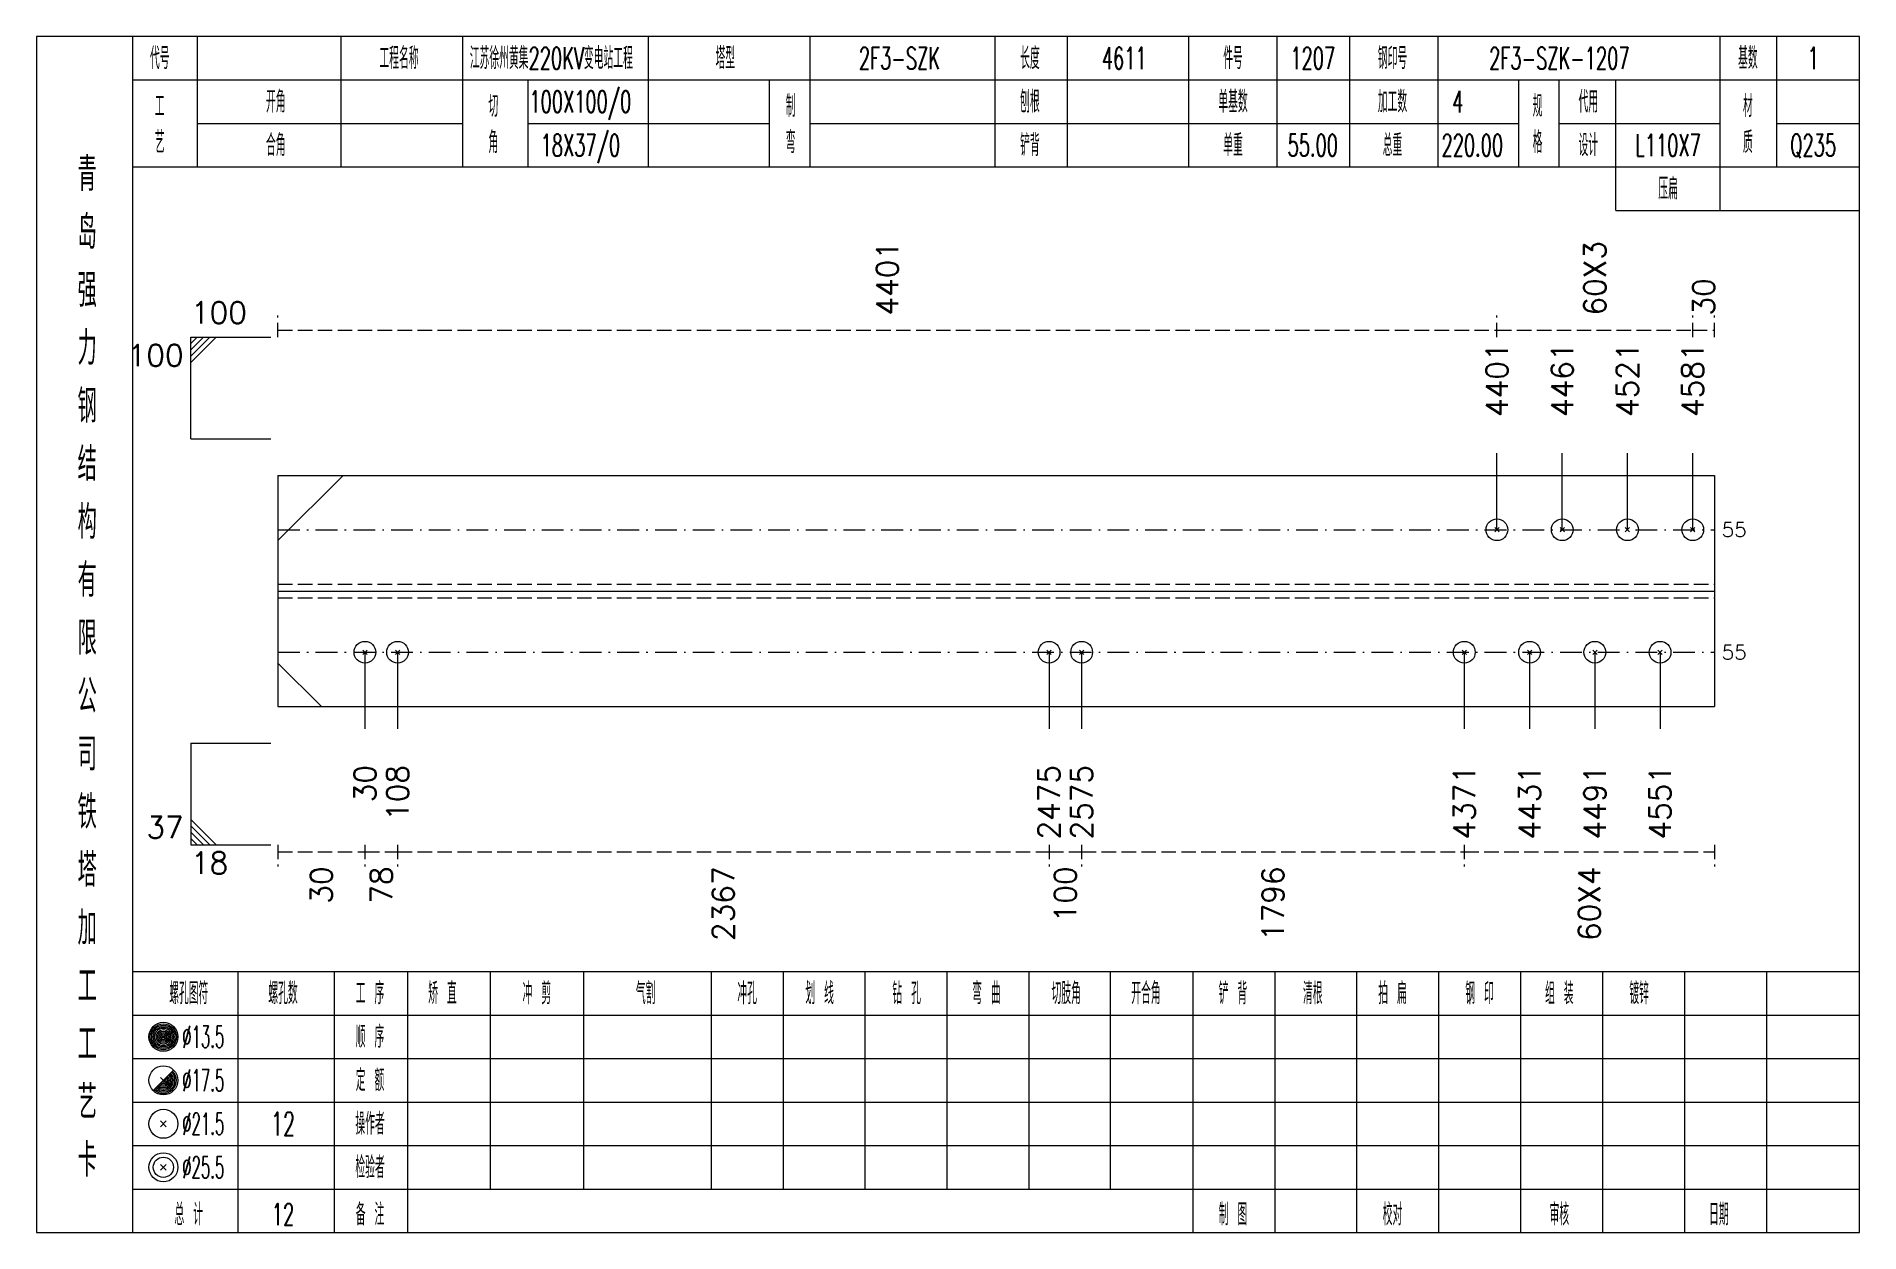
# Model space of a CAD drawing. Extents: x 0 to 4623, y -1159 to 4890.
# Drawn here: x 3425.4 to 3676.8, y 675 to 840 of the extents above; entities that cross this region are included whole.
import ezdxf
from ezdxf.enums import TextEntityAlignment as Align

# ---------------------------------------------------------------- set-up
doc = ezdxf.new("R2010")
doc.units = 0
doc.header["$MEASUREMENT"] = 0
doc.linetypes.add('一点画线', pattern=[5.2, 3, -1, 0.2, -1])
doc.linetypes.add('虚线', pattern=[2.75, 2, -0.75])
doc.layers.get('0').update_dxf_attribs({"linetype": 'CONTINUOUS', "lineweight": 25})
for name, color, linetype, lineweight in [('1', 7, 'CONTINUOUS', 25), ('4', 7, 'CONTINUOUS', 25), ('5', 7, 'CONTINUOUS', 25)]:
    doc.layers.add(name, color=color, linetype=linetype, lineweight=lineweight)
doc.styles.get("Standard").update_dxf_attribs({"font": 'simplex.shx', "width": 0.7, "height": 3, "bigfont": 'gbhzfs.shx'})

msp = doc.modelspace()

# ---------------------------------------------------------------- texts
at = {"color": 8, "linetype": 'Continuous', "lineweight": 9}
for s, p in [('4401', (3542.75, 801.5)), ('60X3', (3640.3, 801.5)), ('30', (3655.3, 801.5))]:
    msp.add_text(s, height=3, rotation=90, dxfattribs=at).set_placement(p, align=Align.MIDDLE_LEFT)
at = {"color": 7, "linetype": 'Continuous', "lineweight": 13}
msp.add_text('100', height=3, dxfattribs=at).set_placement((3446.7, 799.5), align=Align.BOTTOM_LEFT)
msp.add_text('100', height=3, dxfattribs=at).set_placement((3445.7, 797.5), align=Align.TOP_RIGHT)
for s, p in [('4401', (3626.8, 787.5)), ('4461', (3635.8, 787.5)), ('4521', (3644.8, 787.5)), ('4581', (3653.8, 787.5))]:
    msp.add_text(s, height=3, rotation=90, dxfattribs=at).set_placement(p, align=Align.MIDDLE_LEFT)
for p in [(3657.8, 771.955), (3657.8, 755.045)]:
    msp.add_text('55', height=2, dxfattribs=at).set_placement(p, align=Align.MIDDLE_LEFT)
msp.add_text('37', height=3, dxfattribs=at).set_placement((3445.7, 728.5), align=Align.BOTTOM_RIGHT)
msp.add_text('18', height=3, dxfattribs=at).set_placement((3446.7, 727.5), align=Align.TOP_LEFT)
at = {"color": 8, "linetype": 'Continuous', "lineweight": 9}
for s, p in [('30', (3464.7, 725.5)), ('78', (3472.95, 725.5)), ('2367', (3520.116, 725.5)), ('100', (3567.282, 725.5)), ('1796', (3595.916, 725.5)), ('60X4', (3639.55, 725.5))]:
    msp.add_text(s, height=3, rotation=90, dxfattribs=at).set_placement(p, align=Align.MIDDLE_RIGHT)
at = {"layer": '1', "color": 7, "linetype": 'Continuous', "lineweight": 13}
for s, p in [('30', (3470.7, 739.5)), ('108', (3475.2, 739.5)), ('2475', (3565.032, 739.5)), ('2575', (3569.532, 739.5)), ('4371', (3622.3, 739.5)), ('4431', (3631.3, 739.5)), ('4491', (3640.3, 739.5)), ('4551', (3649.3, 739.5))]:
    msp.add_text(s, height=3, rotation=90, dxfattribs=at).set_placement(p, align=Align.MIDDLE_RIGHT)
at = {"layer": '4', "color": 1, "linetype": 'Continuous', "lineweight": 13}
for s, height, width, p in [('代号', 3, 0.6, (3442.4, 837)), ('工程名称', 3, 0.6, (3475.4, 837)), ('江苏徐州黄集220KV变电站工程', 3, 0.6, (3496.4, 837)), ('塔型', 3, 0.6, (3520.4, 837)), ('2F3-SZK', 3, 0.6, (3544.4, 837)), ('长度', 3, 0.6, (3562.4, 837)), ('4611', 3, 0.6, (3575.4, 837)), ('件号', 3, 0.6, (3590.4, 837)), ('1207', 3, 0.6, (3601.4, 837)), ('钢印号', 3, 0.6, (3612.4, 837)), ('2F3-SZK-1207', 3, 0.6, (3635.4, 837)), ('基数', 3, 0.6, (3661.4, 837)), ('1', 3, 0.6, (3670.4, 837)), ('开角', 3, 0.6, (3458.4, 831)), ('100X100/0', 3, 0.6, (3500.4, 831)), ('制', 3, 0.6, (3529.4, 830.4)), ('刨根', 3, 0.6, (3562.4, 831)), ('单基数', 3, 0.6, (3590.4, 831)), ('加工数', 3, 0.6, (3612.4, 831)), ('4', 3, 0.6, (3621.4, 831)), ('规', 3, 0.6, (3632.4, 830.4)), ('代用', 3, 0.6, (3639.4, 831)), ('材', 3, 0.6, (3661.4, 830.4)), ('工', 3, 0.6, (3442.4, 830.4)), ('切', 3, 0.6, (3488.4, 830.4)), ('艺', 3, 0.6, (3442.4, 825.4)), ('角', 3, 0.6, (3488.4, 825.4)), ('弯', 3, 0.6, (3529.4, 825.4)), ('格', 3, 0.6, (3632.4, 825.4)), ('质', 3, 0.6, (3661.4, 825.4)), ('合角', 3, 0.6, (3458.4, 825)), ('18X37/0', 3, 0.6, (3500.4, 825)), ('铲背', 3, 0.6, (3562.4, 825)), ('单重', 3, 0.6, (3590.4, 825)), ('55.00', 3, 0.6, (3601.4, 825)), ('总重', 3, 0.6, (3612.4, 825)), ('220.00', 3, 0.6, (3623.4, 825)), ('设计', 3, 0.6, (3639.4, 825)), ('L110X7', 3, 0.6, (3650.4, 825)), ('Q235', 3, 0.6, (3670.4, 825)), ('青', 4.6, 0.8, (3432.4, 821)), ('压扁', 3, 0.6, (3650.4, 819)), ('岛', 4.6, 0.8, (3432.4, 813)), ('强', 4.6, 0.8, (3432.4, 805)), ('力', 4.6, 0.8, (3432.4, 797)), ('钢', 4.6, 0.8, (3432.4, 789)), ('结', 4.6, 0.8, (3432.4, 781)), ('构', 4.6, 0.8, (3432.4, 773)), ('有', 4.6, 0.8, (3432.4, 765)), ('限', 4.6, 0.8, (3432.4, 757)), ('公', 4.6, 0.8, (3432.4, 749)), ('司', 4.6, 0.8, (3432.4, 741)), ('铁', 4.6, 0.8, (3432.4, 733)), ('塔', 4.6, 0.8, (3432.4, 725)), ('加', 4.6, 0.8, (3432.4, 717)), ('工', 4.6, 0.8, (3432.4, 709)), ('螺孔图符', 3, 0.6, (3446.4, 708)), ('螺孔数', 3, 0.6, (3459.4, 708)), ('工 序', 3, 0.6, (3471.4, 708)), ('矫 直', 3, 0.6, (3481.4, 708)), ('冲 剪', 3, 0.6, (3494.4, 708)), ('气割', 3, 0.6, (3509.4, 708)), ('冲孔', 3, 0.6, (3523.4, 708)), ('划 线', 3, 0.6, (3533.4, 708)), ('钻 孔', 3, 0.6, (3545.4, 708)), ('弯 曲', 3, 0.6, (3556.4, 708)), ('切肢角', 3, 0.6, (3567.4, 708)), ('开合角', 3, 0.6, (3578.4, 708)), ('铲 背', 3, 0.6, (3590.4, 708)), ('清根', 3, 0.6, (3601.4, 708)), ('拍 扁', 3, 0.6, (3612.4, 708)), ('钢 印', 3, 0.6, (3624.4, 708)), ('组 装', 3, 0.6, (3635.4, 708)), ('镀锌', 3, 0.6, (3646.4, 708)), ('工', 4.6, 0.8, (3432.4, 701)), ('%%C13.5', 3, 0.5, (3448.4, 702)), ('顺 序', 3, 0.6, (3471.4, 702)), ('%%C17.5', 3, 0.5, (3448.4, 696)), ('定 额', 3, 0.6, (3471.4, 696)), ('艺', 4.6, 0.8, (3432.4, 693)), ('%%C21.5', 3, 0.5, (3448.4, 690)), ('12', 3.2, 0.6, (3459.4, 690)), ('操作者', 3, 0.6, (3471.4, 690)), ('卡', 4.6, 0.8, (3432.4, 685)), ('%%C25.5', 3, 0.5, (3448.4, 684)), ('检验者', 3, 0.6, (3471.4, 684)), ('总 计', 3, 0.6, (3446.4, 677.5)), ('12', 3, 0.6, (3459.4, 677.5)), ('备 注', 3, 0.6, (3471.4, 677.5)), ('制 图', 3, 0.6, (3590.4, 677.5)), ('校对', 3, 0.6, (3612.4, 677.5)), ('审核', 3, 0.6, (3635.4, 677.5)), ('日期', 3, 0.6, (3657.4, 677.5))]:
    msp.add_text(s, height=height, dxfattribs=dict(at, width=width)).set_placement(p, align=Align.MIDDLE_CENTER)

# ---------------------------------------------------------------- blocks, each defined once
blk = doc.blocks.new('孔21.5')
at = {"layer": '5', "color": 7, "linetype": 'Continuous', "lineweight": 13}
for p, q in [((-0.2, -0.2), (0.2, 0.2)), ((-0.2, 0.2), (0.2, -0.2))]:
    blk.add_line(p, q, dxfattribs=at)
blk.add_circle((0, 0), 1, dxfattribs=at)

# ---------------------------------------------------------------- linework, layer by layer
at = {"color": 8, "linetype": '虚线', "lineweight": 9}
for p, q in [((3458.7, 798.5), (3458.7, 801.5)), ((3458.7, 799.5), (3626.8, 799.5)), ((3626.8, 798.5), (3626.8, 801.5)), ((3626.8, 798.5), (3626.8, 801.5)), ((3626.8, 799.5), (3653.8, 799.5)), ((3653.8, 798.5), (3653.8, 801.5)), ((3653.8, 798.5), (3653.8, 801.5)), ((3653.8, 799.5), (3656.8, 799.5)), ((3656.8, 798.5), (3656.8, 801.5)), ((3458.7, 728.5), (3458.7, 725.5)), ((3458.7, 727.5), (3470.7, 727.5)), ((3470.7, 728.5), (3470.7, 725.5)), ((3470.7, 728.5), (3470.7, 725.5)), ((3470.7, 727.5), (3475.2, 727.5)), ((3475.2, 728.5), (3475.2, 725.5)), ((3475.2, 728.5), (3475.2, 725.5)), ((3475.2, 727.5), (3565.032, 727.5)), ((3565.032, 728.5), (3565.032, 725.5)), ((3565.032, 728.5), (3565.032, 725.5)), ((3565.032, 727.5), (3569.532, 727.5)), ((3569.532, 728.5), (3569.532, 725.5)), ((3569.532, 728.5), (3569.532, 725.5)), ((3569.532, 727.5), (3622.3, 727.5)), ((3622.3, 728.5), (3622.3, 725.5)), ((3622.3, 728.5), (3622.3, 725.5)), ((3622.3, 727.5), (3656.8, 727.5)), ((3656.8, 728.5), (3656.8, 725.5))]:
    msp.add_line(p, q, dxfattribs=at)
at = {"color": 7, "linetype": 'Continuous', "lineweight": 13}
for p, q in [((3446.7, 798.5), (3457.7, 798.5)), ((3446.7, 784.5), (3446.7, 798.5)), ((3447.575, 798.5), (3446.7, 797.625)), ((3448.45, 798.5), (3446.7, 796.75)), ((3449.325, 798.5), (3446.7, 795.875)), ((3450.2, 798.5), (3446.7, 795)), ((3446.7, 784.5), (3457.7, 784.5)), ((3626.8, 771.955), (3626.8, 782.5)), ((3635.8, 771.955), (3635.8, 782.5)), ((3644.8, 771.955), (3644.8, 782.5)), ((3653.8, 771.955), (3653.8, 782.5)), ((3458.7, 770.455), (3467.7, 779.455)), ((3470.7, 755.045), (3470.7, 744.5)), ((3475.2, 755.045), (3475.2, 744.5)), ((3565.032, 755.045), (3565.032, 744.5)), ((3569.532, 755.045), (3569.532, 744.5)), ((3622.3, 755.045), (3622.3, 744.5)), ((3631.3, 755.045), (3631.3, 744.5)), ((3640.3, 755.045), (3640.3, 744.5)), ((3649.3, 755.045), (3649.3, 744.5)), ((3458.7, 753.545), (3464.7, 747.545)), ((3446.7, 742.5), (3457.7, 742.5)), ((3446.7, 742.5), (3446.7, 728.5)), ((3450.2, 728.5), (3446.7, 732)), ((3449.325, 728.5), (3446.7, 731.125)), ((3448.45, 728.5), (3446.7, 730.25)), ((3447.575, 728.5), (3446.7, 729.375)), ((3446.7, 728.5), (3457.7, 728.5))]:
    msp.add_line(p, q, dxfattribs=at)
at = {"color": 7, "linetype": 'Continuous', "lineweight": 18}
for p, q in [((3458.7, 779.455), (3458.7, 747.545)), ((3458.7, 779.455), (3656.8, 779.455)), ((3656.8, 779.455), (3656.8, 747.545)), ((3458.7, 763.5), (3656.8, 763.5))]:
    msp.add_line(p, q, dxfattribs=at)
at = {"color": 3, "linetype": '一点画线', "lineweight": 13}
for p, q in [((3458.7, 771.955), (3656.8, 771.955)), ((3458.7, 755.045), (3656.8, 755.045))]:
    msp.add_line(p, q, dxfattribs=at)
at = {"color": 1, "linetype": '虚线', "lineweight": 18}
for p, q in [((3458.7, 764.455), (3656.8, 764.455)), ((3458.7, 762.545), (3656.8, 762.545))]:
    msp.add_line(p, q, dxfattribs=at)
at = {"layer": '1', "color": 7, "linetype": 'Continuous', "lineweight": 18}
msp.add_line((3458.7, 747.545), (3656.8, 747.545), dxfattribs=at)
at = {"layer": '4', "color": 1, "linetype": 'Continuous', "lineweight": 18}
for p, q in [((3438.7, 675), (3438.7, 840)), ((3447.6, 822), (3447.6, 840)), ((3467.4, 822), (3467.4, 840)), ((3484.2, 822), (3484.2, 840)), ((3509.8, 822), (3509.8, 840)), ((3532.1, 822), (3532.1, 840)), ((3557.6, 822), (3557.6, 840)), ((3567.6, 822), (3567.6, 840)), ((3584.3, 822), (3584.3, 840)), ((3596.5, 822), (3596.5, 840)), ((3606.5, 822), (3606.5, 840)), ((3618.7, 822), (3618.7, 840)), ((3657.6, 816), (3657.6, 840)), ((3665.4, 822), (3665.4, 840)), ((3438.7, 834), (3676.8, 834)), ((3493.2, 822), (3493.2, 834)), ((3526.5, 822), (3526.5, 834)), ((3629.8, 822), (3629.8, 834)), ((3635.4, 822), (3635.4, 834)), ((3643.2, 816), (3643.2, 834)), ((3447.6, 828), (3484.2, 828)), ((3493.2, 828), (3526.5, 828)), ((3532.1, 828), (3629.8, 828)), ((3635.4, 828), (3657.6, 828)), ((3665.4, 828), (3676.8, 828)), ((3438.7, 822), (3676.8, 822)), ((3643.2, 816), (3676.8, 816)), ((3438.7, 711), (3676.8, 711)), ((3453.2, 675), (3453.2, 711)), ((3466.5, 675), (3466.5, 711)), ((3476.6, 675), (3476.6, 711)), ((3488, 681), (3488, 711)), ((3500.9, 681), (3500.9, 711)), ((3518.5, 681), (3518.5, 711)), ((3528.4, 681), (3528.4, 711)), ((3539.7, 681), (3539.7, 711)), ((3551, 681), (3551, 711)), ((3562.3, 681), (3562.3, 711)), ((3573.5, 681), (3573.5, 711)), ((3584.9, 681), (3584.9, 711)), ((3596.2, 681), (3596.2, 711)), ((3607.5, 681), (3607.5, 711)), ((3618.8, 681), (3618.8, 711)), ((3630.1, 681), (3630.1, 711)), ((3641.4, 681), (3641.4, 711)), ((3652.7, 681), (3652.7, 711)), ((3664, 681), (3664, 711)), ((3438.7, 705), (3676.8, 705)), ((3438.7, 699), (3676.8, 699)), ((3438.7, 693), (3676.8, 693)), ((3438.7, 687), (3676.8, 687)), ((3438.7, 681), (3676.8, 681)), ((3584.9, 675), (3584.9, 681)), ((3596.2, 675), (3596.2, 681)), ((3607.5, 675), (3607.5, 681)), ((3618.8, 675), (3618.8, 681)), ((3630.1, 675), (3630.1, 681)), ((3641.4, 675), (3641.4, 681)), ((3652.7, 675), (3652.7, 681)), ((3664, 675), (3664, 681))]:
    msp.add_line(p, q, dxfattribs=at)
at = {"layer": '4', "color": 7, "linetype": 'Continuous', "lineweight": 13}
for p, q in [((3442.7, 701.8), (3443.1, 702.2)), ((3443.1, 701.8), (3442.7, 702.2)), ((3441.486, 694.586), (3444.314, 697.414)), ((3442.5, 696.4), (3443.3, 695.6)), ((3442.5, 689.6), (3443.3, 690.4)), ((3442.5, 690.4), (3443.3, 689.6)), ((3442.5, 683.6), (3443.3, 684.4)), ((3442.5, 684.4), (3443.3, 683.6))]:
    msp.add_line(p, q, dxfattribs=at)
at = {"layer": '4', "color": 1, "linetype": 'Continuous', "lineweight": 18}
msp.add_lwpolyline([(3425.4, 840), (3425.4, 675), (3676.8, 675), (3676.8, 840)], close=True, dxfattribs=at)
at = {"layer": '4', "color": 7, "linetype": 'Continuous', "lineweight": 13}
for centre, radius in [((3442.9, 702), 2), ((3442.9, 702), 1.8), ((3442.9, 702), 1.6), ((3442.9, 702), 1.4), ((3442.9, 702), 1.2), ((3442.9, 702), 1), ((3442.9, 702), 0.8), ((3442.9, 702), 0.6), ((3442.9, 702), 0.4), ((3442.9, 702), 0.2), ((3442.9, 696), 2), ((3442.9, 690), 2), ((3442.9, 684), 2), ((3442.9, 684), 1.4)]:
    msp.add_circle(centre, radius, dxfattribs=at)
for radius in [1.8, 1.6, 1.4, 1.2, 1, 0.8, 0.6, 0.4, 0.2]:
    msp.add_arc((3442.9, 696), radius, 225, 45, dxfattribs=at)

# ---------------------------------------------------------------- block references
at = {"color": 7, "linetype": 'Continuous', "lineweight": 13, "xscale": 1.5, "yscale": 1.5, "zscale": 1.5}
for p in [(3626.8, 771.955), (3635.8, 771.955), (3644.8, 771.955), (3653.8, 771.955)]:
    msp.add_blockref('孔21.5', p, dxfattribs=at)
at = {"layer": '1', "color": 7, "linetype": 'Continuous', "lineweight": 13, "xscale": 1.5, "yscale": 1.5, "zscale": 1.5}
for p in [(3470.7, 755.045), (3475.2, 755.045), (3565.032, 755.045), (3569.532, 755.045), (3622.3, 755.045), (3631.3, 755.045), (3640.3, 755.045), (3649.3, 755.045)]:
    msp.add_blockref('孔21.5', p, dxfattribs=at)

msp.set_redraw_order([(e.dxf.handle, doc.entitydb.next_handle()) for e in msp.query("TEXT MTEXT ATTDEF DIMENSION ARC_DIMENSION")])  # texts and dimensions are drawn at this point

doc.saveas('drawing.dxf')
